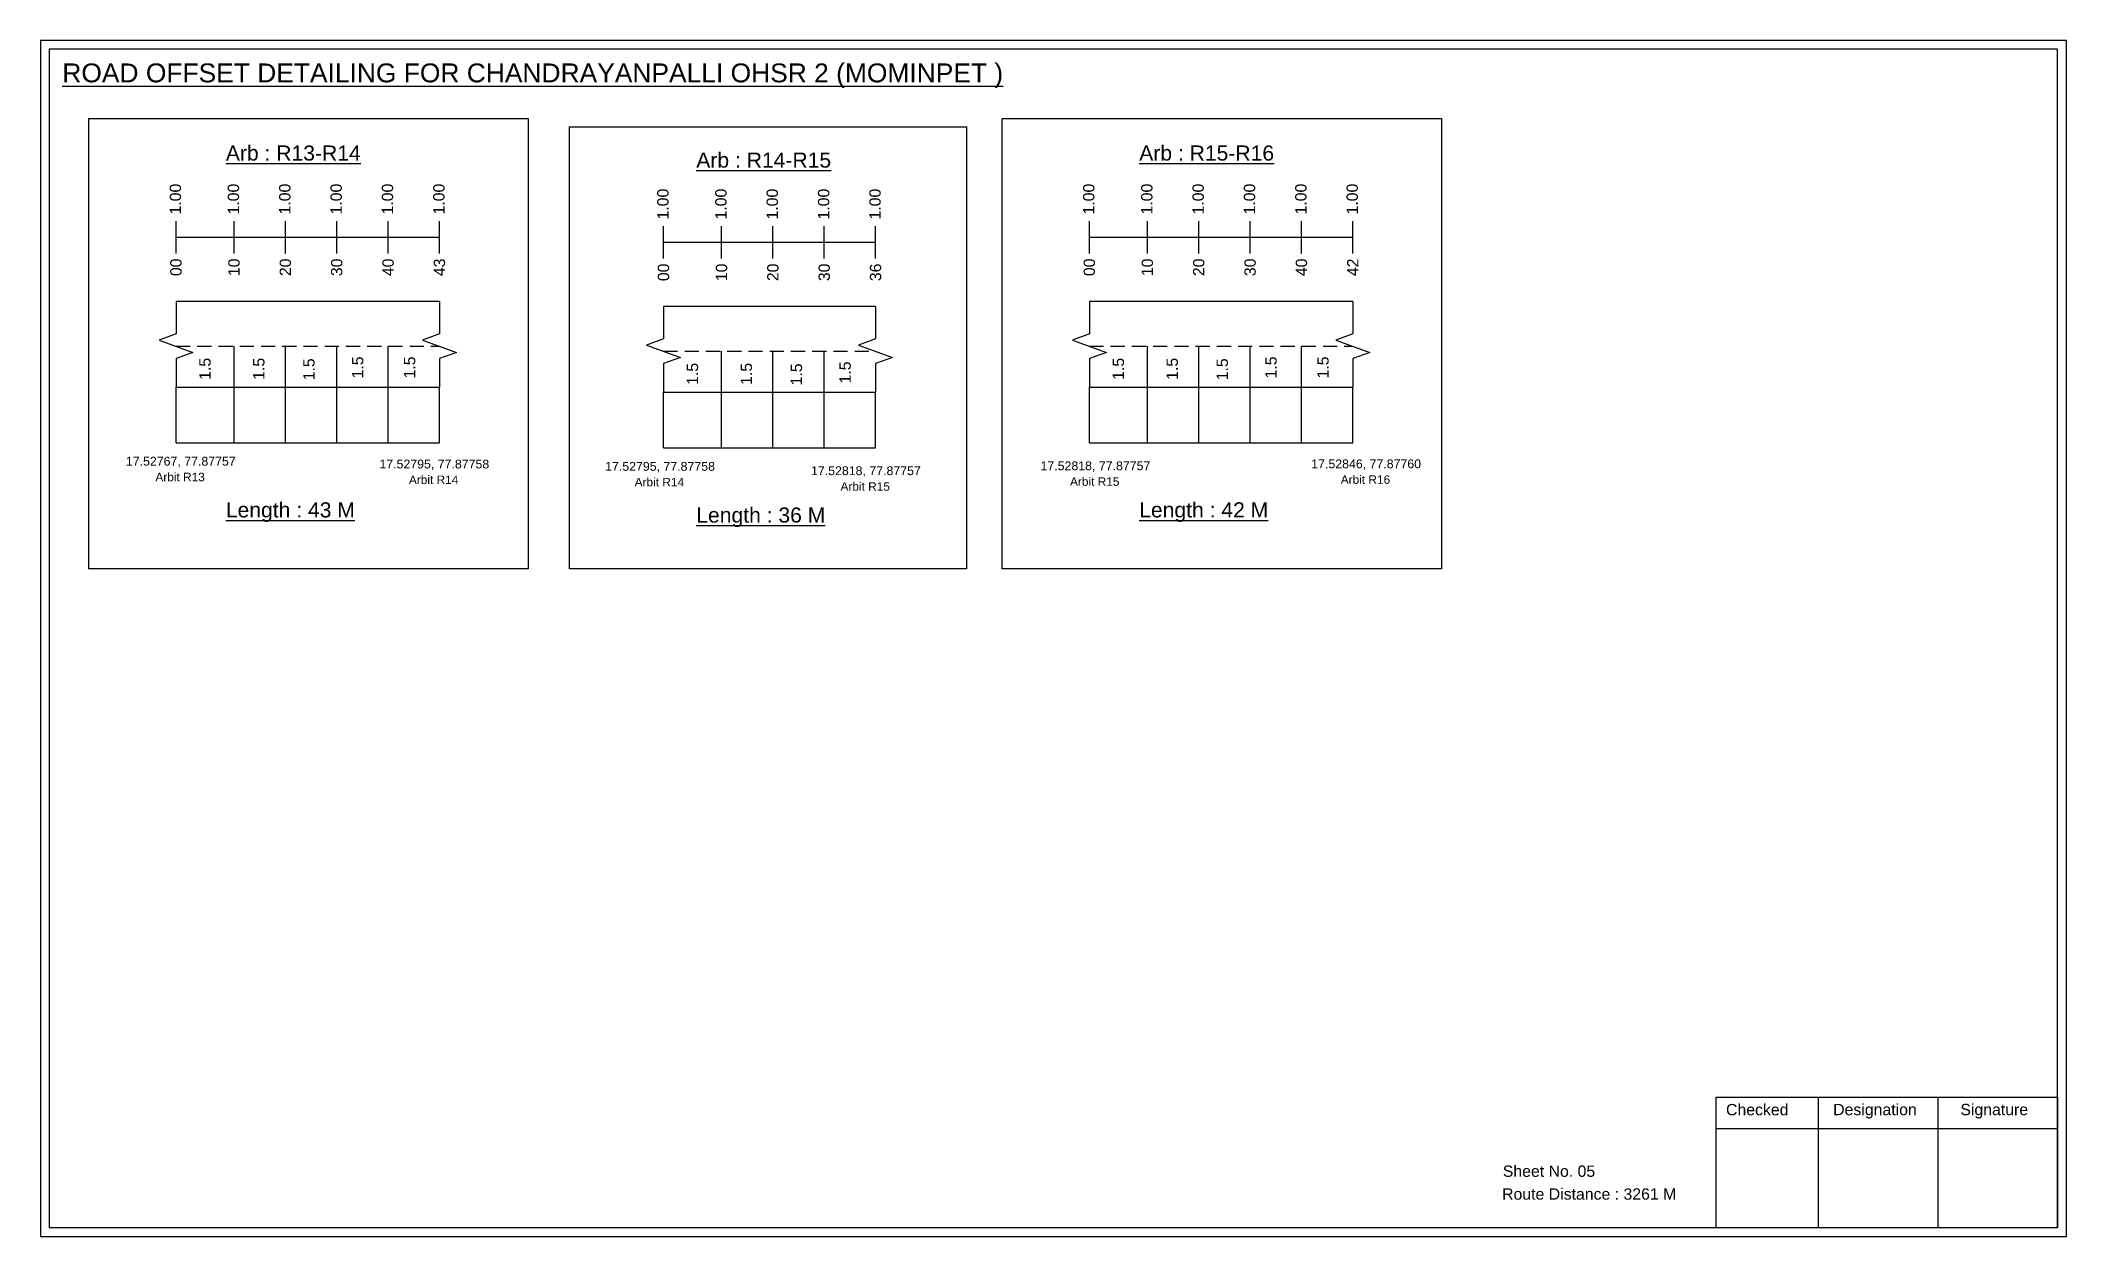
# Model space of a CAD drawing. Header units: inches. Extents: x 396 to 3839, y 6 to 2803.
# Drawn here: x 3303 to 3839, y 6 to 323 of the extents above; entities that cross this region are included whole.
import ezdxf

# ---------------------------------------------------------------- set-up
doc = ezdxf.new("R2010")
doc.units = ezdxf.units.IN
doc.header["$MEASUREMENT"] = 0
doc.linetypes.add('DASHED2', pattern=[0.375, 0.25, -0.125])
doc.layers.add('PDF_Geometry', color=7, linetype='Continuous')
doc.layers.add('PDF_Text', color=5, linetype='Continuous')
doc.styles.add('PDF Arial', font='arial.ttf')
doc.styles.get("Standard").update_dxf_attribs({"font": 'arial.ttf'})

msp = doc.modelspace()

# ---------------------------------------------------------------- texts
at = {"color": 242, "true_color": 0xcd2027}
for s, height, p in [('%%UROAD OFFSET DETAILING FOR CHANDRAYANPALLI OHSR 2 (MOMINPET )', 5, (3308.73, 311.71)), ('%%UArb : R13-R14', 4, (3352.03, 290.99)), ('%%UArb : R15-R16', 4, (3593.89, 290.99)), ('%%UArb : R14-R15', 4, (3476.6, 289.12)), ('%%ULength : 43 M', 4, (3352.03, 196.49)), ('%%ULength : 36 M', 4, (3476.6, 195.12)), ('%%ULength : 42 M', 4, (3593.89, 196.49))]:
    msp.add_text(s, height=height, dxfattribs=at).set_placement(p)
at = {"color": 217, "true_color": 0x93278f}
for s, p in [('1.00', (3340.16, 276.71)), ('1.00', (3355.53, 276.71)), ('1.00', (3369.13, 276.71)), ('1.00', (3382.73, 276.71)), ('1.00', (3396.33, 276.71)), ('1.00', (3409.93, 276.71)), ('1.00', (3582.02, 276.71)), ('1.00', (3597.39, 276.71)), ('1.00', (3610.99, 276.71)), ('1.00', (3624.59, 276.71)), ('1.00', (3638.19, 276.71)), ('1.00', (3651.79, 276.71)), ('1.00', (3469.25, 275.38)), ('1.00', (3484.62, 275.38)), ('1.00', (3498.22, 275.38)), ('1.00', (3511.82, 275.38)), ('1.00', (3525.42, 275.38)), ('00', (3340.31, 260.39)), ('10', (3355.68, 260.39)), ('20', (3369.28, 260.39)), ('30', (3382.88, 260.39)), ('40', (3396.48, 260.39)), ('43', (3410.08, 260.39)), ('00', (3469.4, 259.06)), ('10', (3484.77, 259.06)), ('20', (3498.37, 259.06)), ('30', (3511.97, 259.06)), ('36', (3525.57, 259.06)), ('00', (3582.17, 260.39)), ('10', (3597.54, 260.39)), ('20', (3611.14, 260.39)), ('30', (3624.74, 260.39)), ('40', (3638.34, 260.39)), ('42', (3651.94, 260.39))]:
    msp.add_text(s, height=3, rotation=90, dxfattribs=at).set_placement(p)
for p in [(3347.99, 232.92), (3362.26, 232.92), (3375.53, 232.79), (3388.42, 233.29), (3402.18, 233.29), (3477.08, 231.59), (3491.35, 231.59), (3504.61, 231.46), (3517.5, 231.96), (3589.85, 232.92), (3604.12, 232.92), (3617.38, 232.79), (3630.27, 233.29), (3644.04, 233.29)]:
    msp.add_text('1.5', height=3, rotation=90).set_placement(p)
at = {"color": 5}
for s, height, p in [('17.52767, 77.87757', 2.34, (3325.56, 210.2)), ('17.52795, 77.87758', 2.34, (3392.69, 209.46)), ('17.52795, 77.87758', 2.34, (3452.46, 208.85)), ('17.52818, 77.87757', 2.34, (3506.98, 207.69)), ('17.52818, 77.87757', 2.34, (3567.75, 208.99)), ('17.52846, 77.87760', 2.34, (3639.44, 209.51)), ('Arbit R13', 2.246, (3333.38, 206.07)), ('Arbit R14', 2.246, (3400.51, 205.34)), ('Arbit R14', 2.246, (3460.28, 204.72)), ('Arbit R15', 2.246, (3514.8, 203.56)), ('Arbit R15', 2.246, (3575.57, 204.87)), ('Arbit R16', 2.246, (3647.26, 205.39))]:
    msp.add_text(s, height=height, dxfattribs=at).set_placement(p)
for s, p in [('Sheet No. 05', (3690.17, 21.87)), ('Route Distance : 3261 M', (3689.98, 15.82))]:
    msp.add_text(s, height=3).set_placement(p)
at = {"layer": 'PDF_Text', "color": 7, "attachment_point": 7, "style": 'PDF Arial'}
for s, insert, char_height in [('Checked', (3749.27, 38.12), 3.001), ('Designation', (3777.65, 37.29), 3.0006), ('Signature', (3811.33, 37.29), 3.001)]:
    msp.add_mtext(s, dxfattribs=dict(at, insert=insert, char_height=char_height))

# ---------------------------------------------------------------- linework, layer by layer
at = {"color": 217, "true_color": 0x93278f}
for p, q in [((3338.84, 266.42), (3338.84, 274.98)), ((3354.21, 266.42), (3354.21, 274.98)), ((3367.81, 266.42), (3367.81, 274.98)), ((3381.41, 266.42), (3381.41, 274.98)), ((3395.01, 266.42), (3395.01, 274.98)), ((3408.61, 266.42), (3408.61, 274.98)), ((3467.92, 265.09), (3467.92, 273.65)), ((3483.29, 265.09), (3483.29, 273.65)), ((3496.89, 265.09), (3496.89, 273.65)), ((3510.49, 265.09), (3510.49, 273.65)), ((3524.09, 265.09), (3524.09, 273.65)), ((3580.7, 266.42), (3580.7, 274.98)), ((3596.06, 266.42), (3596.06, 274.98)), ((3609.66, 266.42), (3609.66, 274.98)), ((3623.26, 266.42), (3623.26, 274.98)), ((3636.86, 266.42), (3636.86, 274.98)), ((3650.46, 266.42), (3650.46, 274.98)), ((3338.84, 270.69), (3408.61, 270.69)), ((3467.92, 269.36), (3524.09, 269.36)), ((3580.7, 270.69), (3650.46, 270.69))]:
    msp.add_line(p, q, dxfattribs=at)
for p, q in [((3408.61, 253.7), (3338.84, 253.7)), ((3524.09, 252.37), (3467.92, 252.37)), ((3650.46, 253.7), (3580.7, 253.7)), ((3354.21, 216.28), (3354.21, 241.81)), ((3367.81, 216.28), (3367.81, 241.81)), ((3381.41, 216.28), (3381.41, 241.81)), ((3395.01, 216.28), (3395.01, 241.81)), ((3596.06, 216.28), (3596.06, 241.81)), ((3609.66, 216.28), (3609.66, 241.81)), ((3623.26, 216.28), (3623.26, 241.81)), ((3636.86, 216.28), (3636.86, 241.81)), ((3483.29, 214.95), (3483.29, 240.48)), ((3496.89, 214.95), (3496.89, 240.48)), ((3510.49, 214.95), (3510.49, 240.48)), ((3338.84, 231.01), (3408.61, 231.01)), ((3338.84, 216.28), (3338.84, 231.01)), ((3408.61, 216.28), (3408.61, 231.01)), ((3580.7, 231.01), (3650.46, 231.01)), ((3580.7, 216.28), (3580.7, 231.01)), ((3650.46, 216.28), (3650.46, 231.01)), ((3467.92, 229.68), (3524.09, 229.68)), ((3467.92, 214.95), (3467.92, 229.68)), ((3524.09, 214.95), (3524.09, 229.68))]:
    msp.add_line(p, q)
at = {"linetype": 'DASHED2', "ltscale": 15}
for p, q in [((3338.84, 241.81), (3408.61, 241.81)), ((3580.7, 241.81), (3650.46, 241.81)), ((3467.92, 240.48), (3524.09, 240.48))]:
    msp.add_line(p, q, dxfattribs=at)
at = {"color": 5}
for p, q in [((3338.84, 216.28), (3408.61, 216.28)), ((3467.92, 214.95), (3524.09, 214.95)), ((3580.7, 216.28), (3650.46, 216.28))]:
    msp.add_line(p, q, dxfattribs=at)
for points in [[(3315.73, 302.12), (3432.09, 302.12), (3432.09, 182.9), (3315.73, 182.9)], [(3557.59, 302.12), (3673.94, 302.12), (3673.94, 182.9), (3557.59, 182.9)], [(3443.03, 299.92), (3548.19, 299.92), (3548.19, 182.9), (3443.03, 182.9)]]:
    msp.add_lwpolyline(points, close=True)
at = {"linetype": 'Continuous'}
for points in [[(3338.84, 253.7), (3338.84, 245.09), (3334.34, 243.45), (3343.33, 240.17), (3338.84, 238.54), (3338.84, 231.01)], [(3408.61, 253.7), (3408.61, 245.09), (3404.11, 243.45), (3413.1, 240.17), (3408.61, 238.54), (3408.61, 231.01)], [(3467.92, 252.37), (3467.92, 243.76), (3463.42, 242.12), (3472.42, 238.84), (3467.92, 237.21), (3467.92, 229.68)], [(3524.09, 252.37), (3524.09, 243.76), (3519.59, 242.12), (3528.59, 238.84), (3524.09, 237.21), (3524.09, 229.68)], [(3524.09, 252.37), (3524.09, 243.76), (3519.59, 242.12), (3528.59, 238.84), (3524.09, 237.21), (3524.09, 229.68)], [(3580.7, 253.7), (3580.7, 245.09), (3576.2, 243.45), (3585.19, 240.17), (3580.7, 238.54), (3580.7, 231.01)], [(3650.46, 253.7), (3650.46, 245.09), (3645.97, 243.45), (3654.96, 240.17), (3650.46, 238.54), (3650.46, 231.01)]]:
    msp.add_lwpolyline(points, dxfattribs=at)
at = {"layer": 'PDF_Geometry'}
for points in [[(3302.95, 322.78), (3302.95, 6.07), (3839.43, 6.07), (3839.43, 322.78)], [(3305.28, 320.46), (3305.28, 8.49), (3837.01, 8.49), (3837.01, 320.46)]]:
    msp.add_lwpolyline(points, close=True, dxfattribs=at)
at = {"layer": 'PDF_Geometry', "color": 242, "true_color": 0xcc1f26}
msp.add_lwpolyline([(3837.01, 8.4), (3746.67, 8.4), (3746.67, 43.01), (3837.01, 43.01)], close=True, dxfattribs=at)
for points in [[(3773.65, 43.01), (3773.65, 8.4)], [(3805.38, 43.01), (3805.38, 8.4)], [(3746.67, 34.64), (3837.01, 34.64)]]:
    msp.add_lwpolyline(points, dxfattribs=at)

msp.set_redraw_order([(e.dxf.handle, doc.entitydb.next_handle()) for e in msp.query("TEXT MTEXT ATTDEF DIMENSION ARC_DIMENSION")])  # texts and dimensions are drawn at this point

doc.saveas('drawing.dxf')
